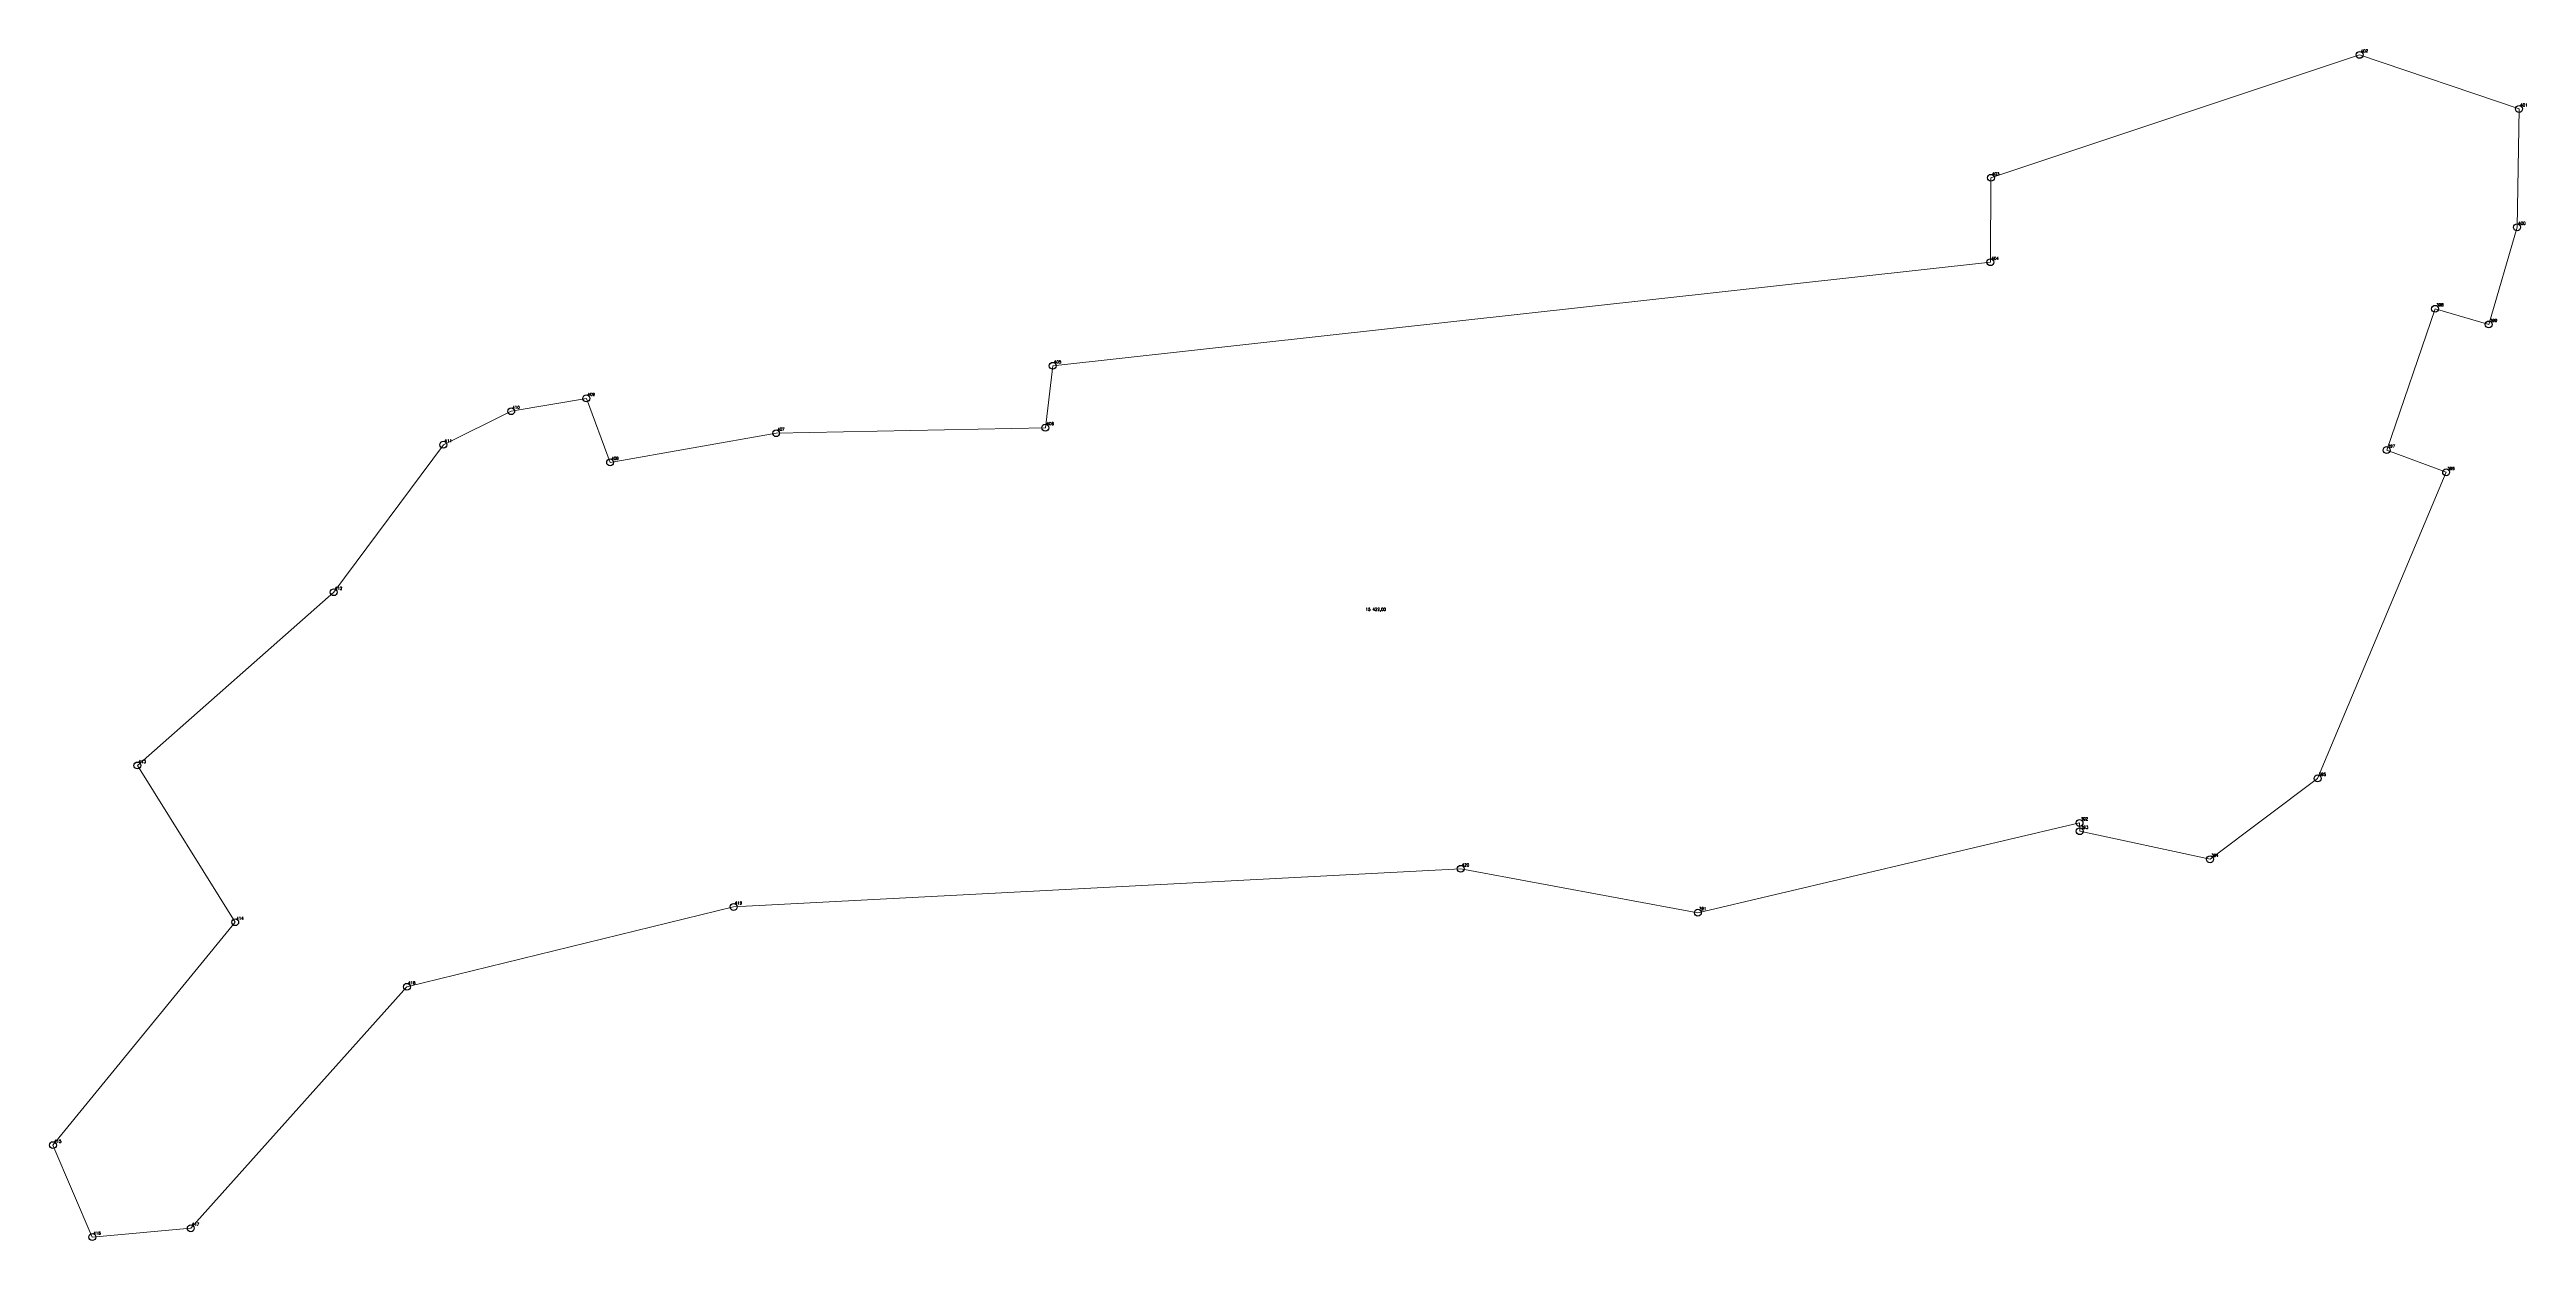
# Model space of a CAD drawing. Extents: x 1391578 to 1399811, y 355675 to 360827.
# Drawn here: x 1394299.7 to 1394570.4, y 359442.1 to 359572.3 of the extents above; entities that cross this region are included whole.
import ezdxf

# ---------------------------------------------------------------- set-up
doc = ezdxf.new("R2010")
doc.units = 0
doc.header["$PDMODE"] = 33
doc.header["$PDSIZE"] = 0.75
doc.layers.add('6 - утвержденные границы территорий окн', color=7, linetype='Continuous')
doc.styles.get("Standard").update_dxf_attribs({"font": 'simplex.shx'})

msp = doc.modelspace()

# ---------------------------------------------------------------- linework, layer by layer
at = {"layer": '6 - утвержденные границы территорий окн', "color": 7, "lineweight": 20}
msp.add_lwpolyline([(1394479.86, 359477.95), (1394453.94, 359482.75), (1394374.47, 359478.58), (1394338.76, 359469.85), (1394315.14, 359443.44), (1394304.37, 359442.48), (1394300.07, 359452.53), (1394319.99, 359476.91), (1394309.3, 359494.05), (1394330.76, 359513), (1394342.75, 359529.13), (1394350.16, 359532.79), (1394358.38, 359534.2), (1394360.97, 359527.2), (1394379.12, 359530.39), (1394408.54, 359530.99), (1394409.35, 359537.76), (1394511.83, 359549.09), (1394511.9, 359558.32), (1394552.19, 359571.76), (1394569.62, 359565.85), (1394569.4, 359552.91), (1394566.3, 359542.28), (1394560.44, 359543.99), (1394555.15, 359528.55), (1394561.65, 359526.11), (1394547.6, 359492.64), (1394535.84, 359483.79), (1394521.6, 359486.86), (1394521.58, 359487.77), (1394479.86, 359477.95)], close=True, dxfattribs=at)
msp.add_lwpolyline([(1394479.86, 359477.95), (1394453.94, 359482.75), (1394374.47, 359478.58), (1394338.76, 359469.85), (1394315.14, 359443.44), (1394304.37, 359442.48), (1394300.07, 359452.53), (1394319.99, 359476.91), (1394309.3, 359494.05), (1394330.76, 359513), (1394342.75, 359529.13), (1394350.16, 359532.79), (1394358.38, 359534.2), (1394360.97, 359527.2), (1394379.12, 359530.39), (1394408.54, 359530.99), (1394409.35, 359537.76), (1394511.83, 359549.09), (1394511.9, 359558.32), (1394552.19, 359571.76), (1394569.62, 359565.85), (1394569.4, 359552.91), (1394566.3, 359542.28), (1394560.44, 359543.99), (1394555.15, 359528.55), (1394561.65, 359526.11), (1394547.6, 359492.64), (1394535.84, 359483.79), (1394521.6, 359486.86), (1394521.58, 359487.77), (1394479.86, 359477.95)], close=True, dxfattribs=at)
at = {"layer": '6 - утвержденные границы территорий окн'}
for p in [(1394552.19, 359571.76), (1394569.62, 359565.85), (1394511.9, 359558.32), (1394569.4, 359552.91), (1394511.83, 359549.09), (1394560.44, 359543.99), (1394566.3, 359542.28), (1394409.35, 359537.76), (1394350.16, 359532.79), (1394358.38, 359534.2), (1394379.12, 359530.39), (1394408.54, 359530.99), (1394342.75, 359529.13), (1394360.97, 359527.2), (1394555.15, 359528.55), (1394561.65, 359526.11), (1394330.76, 359513), (1394309.3, 359494.05), (1394547.6, 359492.64), (1394521.58, 359487.77), (1394521.6, 359486.86), (1394535.84, 359483.79), (1394453.94, 359482.75), (1394374.47, 359478.58), (1394319.99, 359476.91), (1394479.86, 359477.95), (1394338.76, 359469.85), (1394300.07, 359452.53), (1394315.14, 359443.44), (1394304.37, 359442.48)]:
    msp.add_point(p, dxfattribs=at)

# ---------------------------------------------------------------- texts
at = {"layer": '6 - утвержденные границы территорий окн', "color": 7}
for s, p in [('402', (1394552.31, 359572.04)), ('401', (1394569.75, 359566.12)), ('403', (1394512.03, 359558.6)), ('400', (1394569.53, 359553.19)), ('404', (1394511.96, 359549.36)), ('398', (1394560.57, 359544.27)), ('399', (1394566.43, 359542.56)), ('405', (1394409.48, 359538.03)), ('410', (1394350.29, 359533.06)), ('409', (1394358.51, 359534.47)), ('407', (1394379.25, 359530.67)), ('406', (1394408.67, 359531.27)), ('411', (1394342.88, 359529.4)), ('408', (1394361.1, 359527.48)), ('397', (1394555.28, 359528.82)), ('396', (1394561.78, 359526.38)), ('412', (1394330.89, 359513.27)), ('15 422,00', (1394443.55, 359510.97)), ('15 422,00', (1394443.55, 359510.97)), ('413', (1394309.43, 359494.32)), ('395', (1394547.72, 359492.92)), ('392', (1394521.71, 359488.05)), ('393', (1394521.73, 359487.14)), ('394', (1394535.97, 359484.07)), ('420', (1394454.06, 359483.02)), ('419', (1394374.6, 359478.85)), ('391', (1394479.99, 359478.23)), ('414', (1394320.12, 359477.18)), ('418', (1394338.89, 359470.13)), ('415', (1394300.2, 359452.8)), ('417', (1394315.26, 359443.72)), ('416', (1394304.5, 359442.75))]:
    msp.add_text(s, height=0.311, dxfattribs=at).set_placement(p)

doc.saveas('drawing.dxf')
